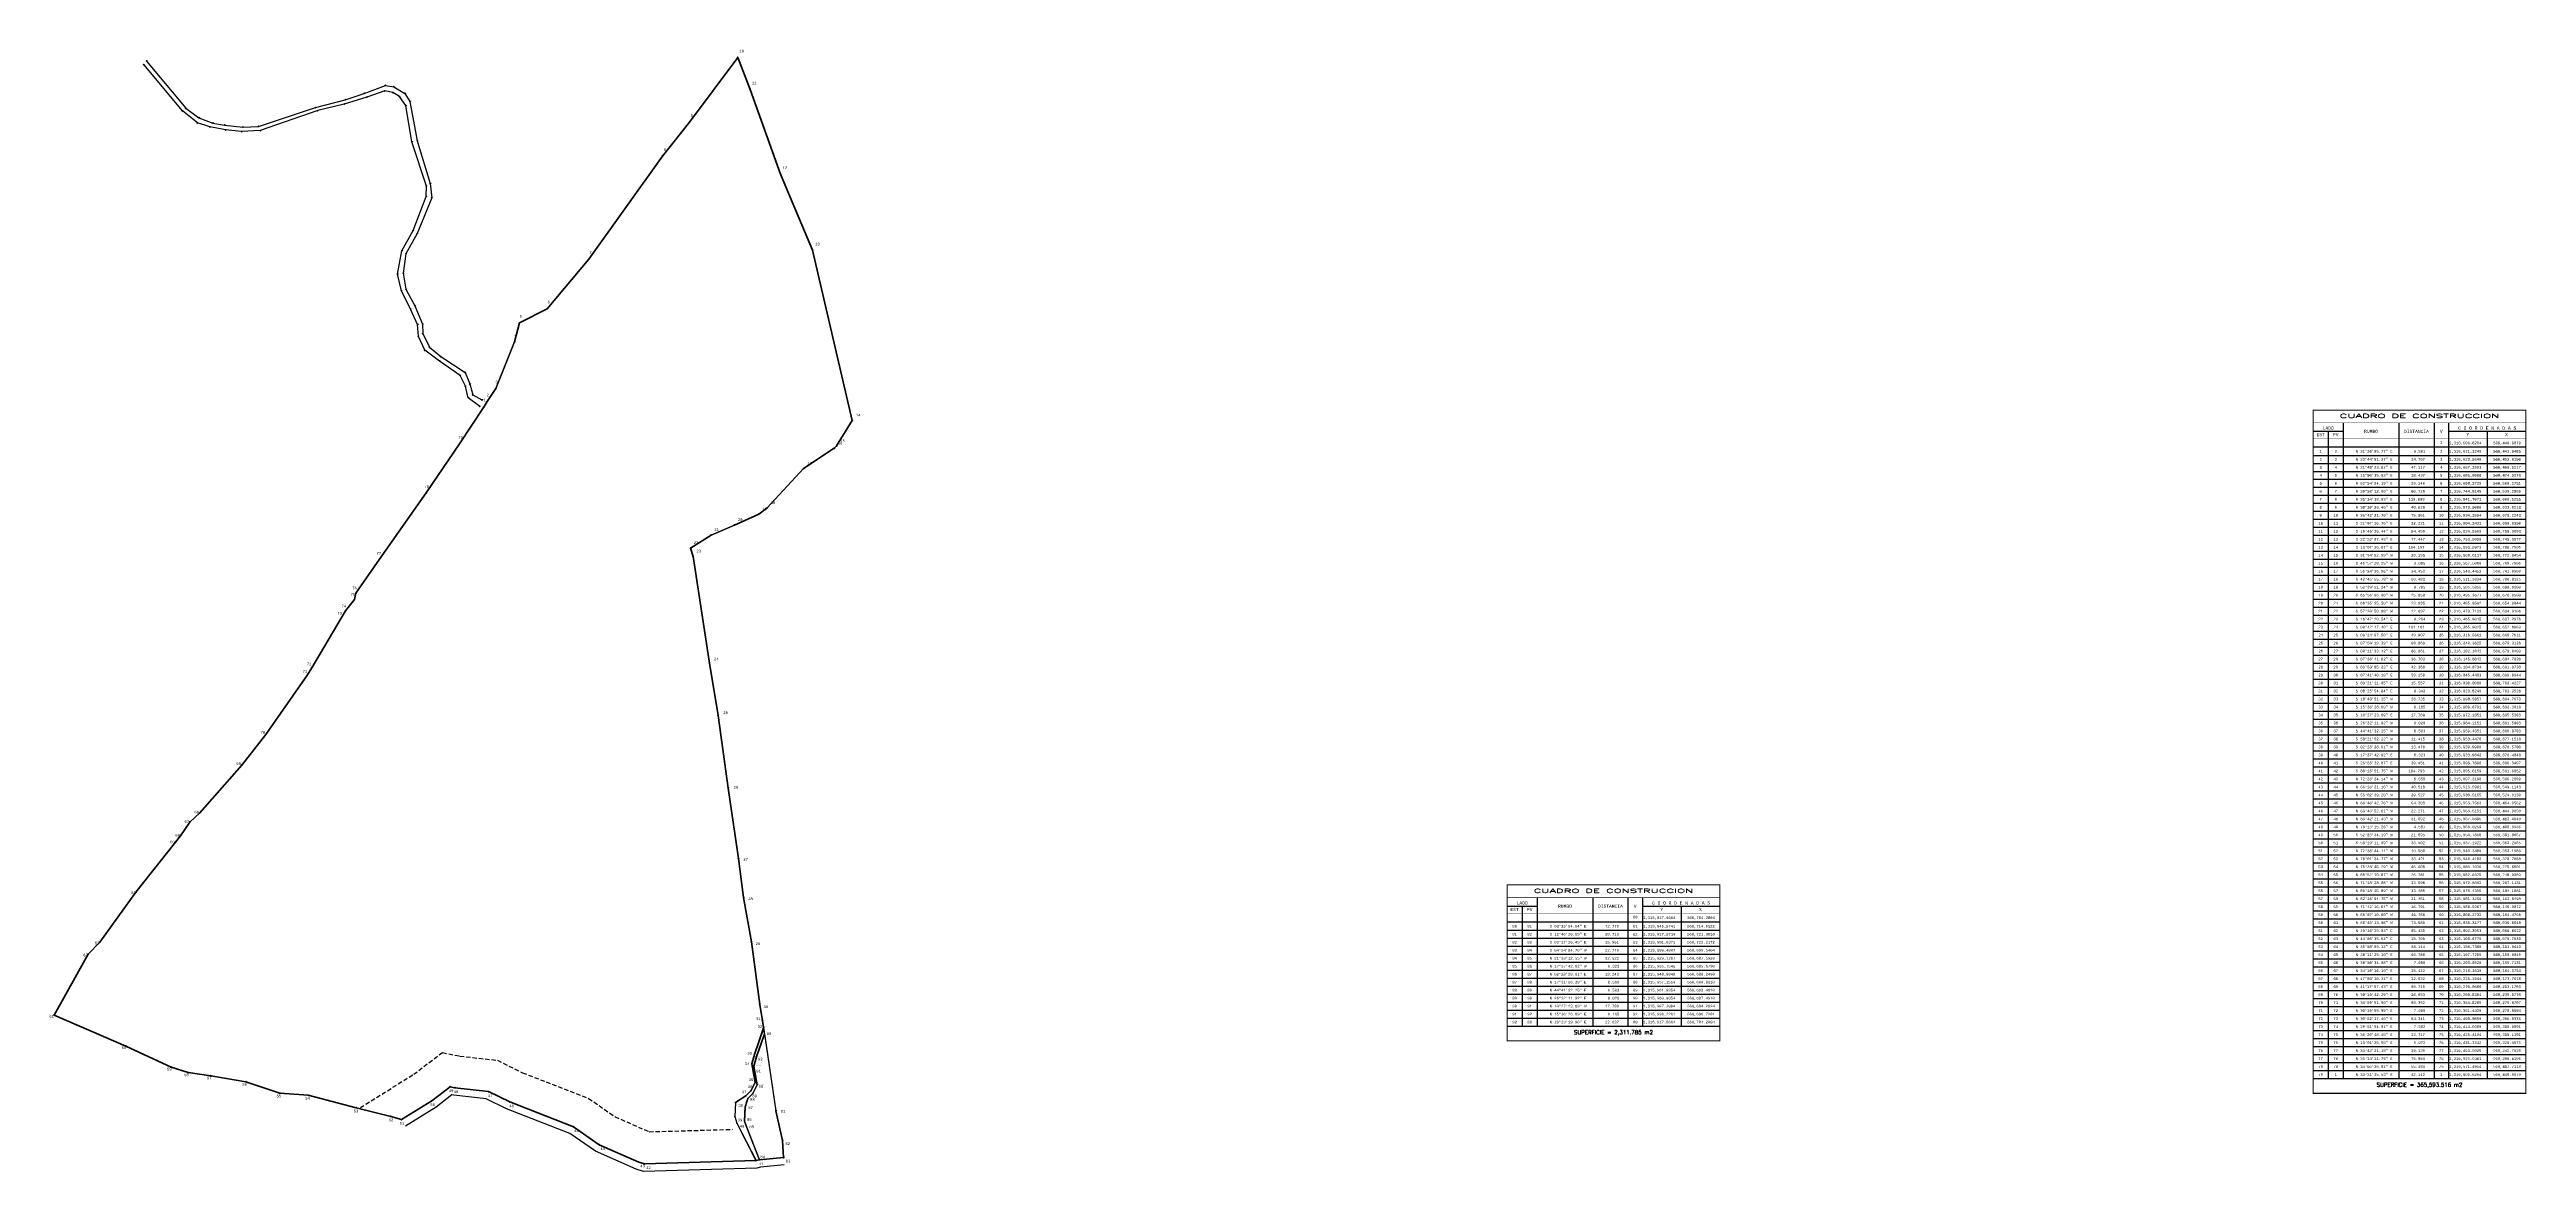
# Model space of a CAD drawing. Header units: millimetres. Extents: x 560033 to 562360, y 1315889 to 1316942.
import ezdxf
from ezdxf.enums import TextEntityAlignment as Align

# ---------------------------------------------------------------- set-up
doc = ezdxf.new("R2010")
doc.units = ezdxf.units.MM
doc.linetypes.add('OCULTA2', pattern=[0.3, 0.2, -0.1])
for name, color, linetype in [('CVL_CUADCON', 1, 'Continuous'), ('CVL_CUADCON_LIN', 8, 'Continuous'), ('CVL_CUADCON_TIT', 1, 'Continuous'), ('CVL_CUADCON_TX', 2, 'Continuous'), ('CVL_PUNTO', 2, 'Continuous'), ('CVL_PUNTO_NUM', 2, 'Continuous')]:
    doc.layers.add(name, color=color, linetype=linetype)
for name, color, linetype, lineweight in [('Line', 250, 'Continuous', 100), ('Point', 5, 'Continuous', 100), ('Point_Name', 1, 'Continuous', 100)]:
    doc.layers.add(name, color=color, linetype=linetype, lineweight=lineweight)
doc.styles.add('HUECA1', font='hueca1.shx')
doc.styles.add('MONOTXT4', font='monotxt4.shx')
doc.styles.get("Standard").update_dxf_attribs({"font": 'arial.ttf'})

msp = doc.modelspace()

# ---------------------------------------------------------------- linework, layer by layer
for points, elevation in [([(560123.8, 1316931), (560160.7, 1316886.6), (560173, 1316877.7), (560186.1, 1316872.8), (560197.1, 1316870.8), (560214.5, 1316868.9), (560229.1, 1316869.6), (560282.4, 1316887.2), (560310.5, 1316894.6), (560328.3, 1316900.6), (560348.2, 1316908.1), (560356, 1316906.8), (560366.6, 1316900.5), (560371.3, 1316892.9), (560378.2, 1316856.1), (560390.3, 1316815.9), (560391.8, 1316802.6), (560378.2, 1316769.2), (560367.4, 1316750), (560365, 1316731.8), (560367.4, 1316716.8), (560375.9, 1316701.2), (560383.1, 1316684.1), (560383.3, 1316675.1), (560389.6, 1316662.4), (560400.2, 1316653.5), (560423.1, 1316638.6), (560427.5, 1316627.9), (560430.3, 1316617.5), (560438.8, 1316612.9)], 223.1), ([(560379.2, 1316672.3), (560378.4, 1316683.6), (560371.9, 1316697.9), (560363.3, 1316715.3), (560359.7, 1316730.8), (560363.7, 1316752.8), (560374.2, 1316771.8), (560386.6, 1316803.9), (560386.7, 1316813.6), (560373.1, 1316855.2), (560367.5, 1316889.1), (560361.4, 1316897.6), (560355.3, 1316901.3), (560347.6, 1316902.9), (560330.9, 1316897.1), (560309.6, 1316890.5), (560284.7, 1316884.5), (560230.6, 1316865.7), (560213.1, 1316864.7), (560198, 1316866.3), (560183.3, 1316869.2), (560171.6, 1316872.9), (560157.5, 1316884.2), (560121.2, 1316927.6)], 204.3), ([(560436.9, 1316606.8), (560426.1, 1316614.9), (560423.4, 1316625.7), (560418.3, 1316635.8), (560399.1, 1316649.3), (560385.2, 1316659.5), (560379.2, 1316672.3)], 204.3)]:
    msp.add_lwpolyline(points, dxfattribs=dict(elevation=elevation))
for points in [[(560469.5, 1316667.3), (560474.3, 1316685.1), (560500.3, 1316698.4), (560539.3, 1316744.9), (560608.5, 1316841.7), (560633.8, 1316873.5), (560679.2, 1316934.4), (560690.8, 1316904.3), (560719.4, 1316824.9), (560749.5, 1316753.5), (560786.8, 1316593.6), (560772, 1316569.6), (560769.8, 1316567.5), (560741.1, 1316548.4), (560706.8, 1316511.4), (560698.9, 1316505.6), (560676, 1316495.4), (560654.1, 1316485.9), (560634.9, 1316473.7), (560637.3, 1316465.8), (560652.6, 1316365.8), (560660.8, 1316316.6), (560670.3, 1316248.4), (560679.8, 1316182.2), (560684.7, 1316145.8), (560692, 1316104.1), (560699.9, 1316045.4)], [(560715, 1315945.6), (560721.3, 1315917.6), (560722.2, 1315901.6), (560699.5, 1315899.5), (560696.3, 1315898.8), (560591.6, 1315895.6), (560586.2, 1315897.3), (560549.1, 1315913.6), (560524.9, 1315930.5), (560465, 1315953.8), (560445, 1315963.6), (560413.5, 1315967.1), (560409, 1315968), (560391.8, 1315954.8), (560363.3, 1315937.2), (560353.2, 1315940.3), (560320.8, 1315948.4), (560275.7, 1315960.1), (560248.9, 1315962), (560217.1, 1315972.8), (560184.1, 1315978.4), (560162.8, 1315981.3), (560146.9, 1315986.6), (560104.5, 1316006.3), (560036.9, 1316035.3), (560068.9, 1316092.4), (560079.8, 1316103.7), (560113.9, 1316150.7), (560150.9, 1316197.7), (560155.7, 1316203.7), (560164.4, 1316216.5), (560173.8, 1316225.2), (560213.2, 1316270.1), (560235.9, 1316298.8), (560275.1, 1316354.8), (560279, 1316361.4), (560306.8, 1316408.1), (560310.6, 1316414.7), (560319.1, 1316425.4), (560320.5, 1316431.3), (560342.8, 1316463.5), (560386.6, 1316525.5), (560417.7, 1316571.5), (560441, 1316606.6), (560443.8, 1316611.3), (560452, 1316623.6), (560469.5, 1316667.3)], [(560699.9, 1316045.4), (560702.4, 1316030.1), (560715, 1315945.6)], [(560722.9, 1315894.7), (560700.6, 1315892.6), (560697.2, 1315891.8), (560590.6, 1315888.6), (560583.7, 1315890.8), (560545.7, 1315907.5), (560521.6, 1315924.3), (560462.1, 1315947.3), (560443, 1315956.8), (560412.4, 1315960.2), (560410.7, 1315960.5), (560395.8, 1315949), (560367, 1315931.2)]]:
    msp.add_lwpolyline(points)
at = {"layer": 'CVL_CUADCON', "color": 1, "linetype": 'Continuous', "const_width": 1, "flags": 128}
for points in [[(562159.1, 1316603.3), (562359, 1316603.3), (562359, 1315961.9), (562159.1, 1315961.9)], [(561401.9, 1316157.5), (561601.8, 1316157.5), (561601.8, 1316011.1), (561401.9, 1316011.1)]]:
    msp.add_lwpolyline(points, close=True, dxfattribs=at)
at = {"layer": 'CVL_CUADCON', "color": 1, "linetype": 'Continuous', "const_width": 0.375, "flags": 128}
for points in [[(562159.1, 1316591.4), (562359, 1316591.4)], [(562159.1, 1316576.9), (562359, 1316576.9)], [(561401.9, 1316145.6), (561601.8, 1316145.6)], [(561401.9, 1316131.1), (561601.8, 1316131.1)], [(561401.9, 1316025), (561601.8, 1316025)], [(562159.1, 1315975.8), (562359, 1315975.8)]]:
    msp.add_lwpolyline(points, dxfattribs=at)
at = {"layer": 'CVL_CUADCON_LIN', "color": 8, "linetype": 'Continuous'}
for p, q in [((562159.1, 1316583.4), (562187.4, 1316583.4)), ((562173.3, 1316583.4), (562173.3, 1315975.8)), ((562187.4, 1316591.4), (562187.4, 1315975.8)), ((562239.6, 1316591.4), (562239.6, 1315975.8)), ((562272.7, 1316591.4), (562272.7, 1315975.8)), ((562286.2, 1316591.4), (562286.2, 1315975.8)), ((562286.2, 1316583.4), (562359, 1316583.4)), ((562322.6, 1316583.4), (562322.6, 1315975.8)), ((562159.1, 1316568.7), (562359, 1316568.7)), ((562159.1, 1316560.8), (562359, 1316560.8)), ((562159.1, 1316553.3), (562359, 1316553.3)), ((562159.1, 1316545.8), (562359, 1316545.8)), ((562159.1, 1316538.3), (562359, 1316538.3)), ((562159.1, 1316530.8), (562359, 1316530.8)), ((562159.1, 1316523.3), (562359, 1316523.3)), ((562159.1, 1316515.8), (562359, 1316515.8)), ((562159.1, 1316508.3), (562359, 1316508.3)), ((562159.1, 1316500.8), (562359, 1316500.8)), ((562159.1, 1316493.3), (562359, 1316493.3)), ((562159.1, 1316485.8), (562359, 1316485.8)), ((562159.1, 1316478.3), (562359, 1316478.3)), ((562159.1, 1316470.8), (562359, 1316470.8)), ((562159.1, 1316463.3), (562359, 1316463.3)), ((562159.1, 1316455.8), (562359, 1316455.8)), ((562159.1, 1316448.3), (562359, 1316448.3)), ((562159.1, 1316440.8), (562359, 1316440.8)), ((562159.1, 1316433.3), (562359, 1316433.3)), ((562159.1, 1316425.8), (562359, 1316425.8)), ((562159.1, 1316418.3), (562359, 1316418.3)), ((562159.1, 1316410.8), (562359, 1316410.8)), ((562159.1, 1316403.3), (562359, 1316403.3)), ((562159.1, 1316395.8), (562359, 1316395.8)), ((562159.1, 1316388.3), (562359, 1316388.3)), ((562159.1, 1316380.8), (562359, 1316380.8)), ((562159.1, 1316373.3), (562359, 1316373.3)), ((562159.1, 1316365.8), (562359, 1316365.8)), ((562159.1, 1316358.3), (562359, 1316358.3)), ((562159.1, 1316350.8), (562359, 1316350.8)), ((562159.1, 1316343.3), (562359, 1316343.3)), ((562159.1, 1316335.8), (562359, 1316335.8)), ((562159.1, 1316328.3), (562359, 1316328.3)), ((562159.1, 1316320.8), (562359, 1316320.8)), ((562159.1, 1316313.3), (562359, 1316313.3)), ((562159.1, 1316305.8), (562359, 1316305.8)), ((562159.1, 1316298.3), (562359, 1316298.3)), ((562159.1, 1316290.8), (562359, 1316290.8)), ((562159.1, 1316283.3), (562359, 1316283.3)), ((562159.1, 1316275.8), (562359, 1316275.8)), ((562159.1, 1316268.3), (562359, 1316268.3)), ((562159.1, 1316260.8), (562359, 1316260.8)), ((562159.1, 1316253.3), (562359, 1316253.3)), ((562159.1, 1316245.8), (562359, 1316245.8)), ((562159.1, 1316238.3), (562359, 1316238.3)), ((562159.1, 1316230.8), (562359, 1316230.8)), ((562159.1, 1316223.3), (562359, 1316223.3)), ((562159.1, 1316215.8), (562359, 1316215.8)), ((562159.1, 1316208.3), (562359, 1316208.3)), ((562159.1, 1316200.8), (562359, 1316200.8)), ((562159.1, 1316193.3), (562359, 1316193.3)), ((562159.1, 1316185.8), (562359, 1316185.8)), ((562159.1, 1316178.3), (562359, 1316178.3)), ((562159.1, 1316170.8), (562359, 1316170.8)), ((562159.1, 1316163.3), (562359, 1316163.3)), ((561430.2, 1316145.6), (561430.2, 1316025)), ((561482.4, 1316145.6), (561482.4, 1316025)), ((561515.5, 1316145.6), (561515.5, 1316025)), ((561529, 1316145.6), (561529, 1316025)), ((562159.1, 1316155.8), (562359, 1316155.8)), ((562159.1, 1316148.3), (562359, 1316148.3)), ((562159.1, 1316140.8), (562359, 1316140.8)), ((561401.9, 1316137.6), (561430.2, 1316137.6)), ((561401.9, 1316123), (561601.8, 1316123)), ((561416.1, 1316137.6), (561416.1, 1316025)), ((561529, 1316137.6), (561601.8, 1316137.6)), ((561565.4, 1316137.6), (561565.4, 1316025)), ((562159.1, 1316133.3), (562359, 1316133.3)), ((562159.1, 1316125.8), (562359, 1316125.8)), ((562159.1, 1316118.3), (562359, 1316118.3)), ((561401.9, 1316115), (561601.8, 1316115)), ((561401.9, 1316107.5), (561601.8, 1316107.5)), ((561401.9, 1316100), (561601.8, 1316100)), ((562159.1, 1316110.8), (562359, 1316110.8)), ((562159.1, 1316103.3), (562359, 1316103.3)), ((562159.1, 1316095.8), (562359, 1316095.8)), ((561401.9, 1316092.5), (561601.8, 1316092.5)), ((561401.9, 1316085), (561601.8, 1316085)), ((561401.9, 1316077.5), (561601.8, 1316077.5)), ((561401.9, 1316070), (561601.8, 1316070)), ((562159.1, 1316088.3), (562359, 1316088.3)), ((562159.1, 1316080.8), (562359, 1316080.8)), ((562159.1, 1316073.3), (562359, 1316073.3)), ((561401.9, 1316062.5), (561601.8, 1316062.5)), ((561401.9, 1316055), (561601.8, 1316055)), ((561401.9, 1316047.5), (561601.8, 1316047.5)), ((562159.1, 1316065.8), (562359, 1316065.8)), ((562159.1, 1316058.3), (562359, 1316058.3)), ((562159.1, 1316050.8), (562359, 1316050.8)), ((561401.9, 1316040), (561601.8, 1316040)), ((561401.9, 1316032.5), (561601.8, 1316032.5)), ((561401.9, 1316025), (561601.8, 1316025)), ((562159.1, 1316043.3), (562359, 1316043.3)), ((562159.1, 1316035.8), (562359, 1316035.8)), ((562159.1, 1316028.3), (562359, 1316028.3)), ((562159.1, 1316020.8), (562359, 1316020.8)), ((562159.1, 1316013.3), (562359, 1316013.3)), ((562159.1, 1316005.8), (562359, 1316005.8)), ((562159.1, 1315998.3), (562359, 1315998.3)), ((562159.1, 1315990.8), (562359, 1315990.8)), ((562159.1, 1315983.3), (562359, 1315983.3)), ((562159.1, 1315975.8), (562359, 1315975.8))]:
    msp.add_line(p, q, dxfattribs=at)
at = {"layer": 'CVL_CUADCON_TIT'}
for p, q in [((560679.2, 1316934.4), (560633.8, 1316873.5)), ((560690.8, 1316904.3), (560679.2, 1316934.4)), ((560719.4, 1316824.9), (560690.8, 1316904.3)), ((560633.8, 1316873.5), (560608.5, 1316841.7)), ((560608.5, 1316841.7), (560539.3, 1316744.9)), ((560749.5, 1316753.5), (560719.4, 1316824.9)), ((560539.3, 1316744.9), (560500.3, 1316698.4)), ((560786.8, 1316593.6), (560749.5, 1316753.5)), ((560500.3, 1316698.4), (560474.3, 1316685.1)), ((560474.3, 1316685.1), (560469.5, 1316667.3)), ((560469.5, 1316667.3), (560452, 1316623.6)), ((560441, 1316606.6), (560417.7, 1316571.5)), ((560443.8, 1316611.3), (560441, 1316606.6)), ((560452, 1316623.6), (560443.8, 1316611.3)), ((560772, 1316569.6), (560786.8, 1316593.6)), ((560417.7, 1316571.5), (560386.6, 1316525.5)), ((560741.1, 1316548.4), (560769.8, 1316567.5)), ((560769.8, 1316567.5), (560772, 1316569.6)), ((560706.8, 1316511.4), (560741.1, 1316548.4)), ((560386.6, 1316525.5), (560342.8, 1316463.5)), ((560654.1, 1316485.9), (560676, 1316495.4)), ((560676, 1316495.4), (560698.9, 1316505.6)), ((560698.9, 1316505.6), (560706.8, 1316511.4)), ((560634.9, 1316473.7), (560654.1, 1316485.9)), ((560637.3, 1316465.8), (560634.9, 1316473.7)), ((560652.6, 1316365.8), (560637.3, 1316465.8)), ((560342.8, 1316463.5), (560320.5, 1316431.3)), ((560319.1, 1316425.4), (560310.6, 1316414.7)), ((560320.5, 1316431.3), (560319.1, 1316425.4)), ((560306.8, 1316408.1), (560279, 1316361.4)), ((560310.6, 1316414.7), (560306.8, 1316408.1)), ((560275.1, 1316354.8), (560235.9, 1316298.8)), ((560279, 1316361.4), (560275.1, 1316354.8)), ((560660.8, 1316316.6), (560652.6, 1316365.8)), ((560670.3, 1316248.4), (560660.8, 1316316.6)), ((560235.9, 1316298.8), (560213.2, 1316270.1)), ((560213.2, 1316270.1), (560173.8, 1316225.2)), ((560679.8, 1316182.2), (560670.3, 1316248.4)), ((560164.4, 1316216.5), (560155.7, 1316203.7)), ((560173.8, 1316225.2), (560164.4, 1316216.5)), ((560150.9, 1316197.7), (560113.9, 1316150.7)), ((560155.7, 1316203.7), (560150.9, 1316197.7)), ((560684.7, 1316145.8), (560679.8, 1316182.2)), ((560113.9, 1316150.7), (560079.8, 1316103.7)), ((560692, 1316104.1), (560684.7, 1316145.8)), ((560079.8, 1316103.7), (560068.9, 1316092.4)), ((560699.9, 1316045.4), (560692, 1316104.1)), ((560068.9, 1316092.4), (560036.9, 1316035.3)), ((560036.9, 1316035.3), (560104.5, 1316006.3)), ((560694.8, 1315998.5, 152.5), (560703.4, 1316023.8, 152.5)), ((560702.4, 1316030.1), (560699.9, 1316045.4)), ((560704.3, 1316017.6), (560702.4, 1316030.1)), ((560104.5, 1316006.3), (560146.9, 1315986.6)), ((560696.7, 1315996.2), (560704.3, 1316017.6)), ((560146.9, 1315986.6), (560162.8, 1315981.3)), ((560162.8, 1315981.3), (560184.1, 1315978.4)), ((560184.1, 1315978.4), (560217.1, 1315972.8)), ((560692.3, 1315989.7, 152.5), (560694.8, 1315998.5, 152.5)), ((560695.5, 1315972.2, 152.5), (560692.3, 1315989.7, 152.5)), ((560694.3, 1315987.4), (560696.7, 1315996.2)), ((560697.5, 1315969.9), (560694.3, 1315987.4)), ((560217.1, 1315972.8), (560248.9, 1315962)), ((560248.9, 1315962), (560275.7, 1315960.1)), ((560275.7, 1315960.1), (560320.8, 1315948.4)), ((560363.3, 1315937.2), (560391.8, 1315954.8)), ((560391.8, 1315954.8), (560409, 1315968)), ((560409, 1315968), (560413.5, 1315967.1)), ((560413.5, 1315967.1), (560445, 1315963.6)), ((560445, 1315963.6), (560465, 1315953.8)), ((560465, 1315953.8), (560524.9, 1315930.5)), ((560320.8, 1315948.4), (560353.2, 1315940.3)), ((560353.2, 1315940.3), (560363.3, 1315937.2)), ((560524.9, 1315930.5), (560549.1, 1315913.6)), ((560549.1, 1315913.6), (560586.2, 1315897.3)), ((560586.2, 1315897.3), (560591.6, 1315895.6)), ((560591.6, 1315895.6), (560696.3, 1315898.8))]:
    msp.add_line(p, q, dxfattribs=at)
at = {"layer": 'CVL_CUADCON_TIT', "color": 0}
msp.add_lwpolyline([(560036.9, 1316035.3), (560068.9, 1316092.4), (560079.8, 1316103.7), (560113.9, 1316150.7), (560150.9, 1316197.7), (560155.7, 1316203.7), (560164.4, 1316216.5), (560173.8, 1316225.2), (560213.2, 1316270.1), (560235.9, 1316298.8), (560275.1, 1316354.8), (560279, 1316361.4), (560306.8, 1316408.1), (560310.6, 1316414.7), (560319.1, 1316425.4), (560320.5, 1316431.3), (560342.8, 1316463.5), (560386.6, 1316525.5), (560417.7, 1316571.5), (560441, 1316606.6), (560443.8, 1316611.3), (560452, 1316623.6), (560469.5, 1316667.3), (560474.3, 1316685.1), (560500.3, 1316698.4), (560539.3, 1316744.9), (560608.5, 1316841.7), (560633.8, 1316873.5), (560679.2, 1316934.4), (560690.8, 1316904.3), (560719.4, 1316824.9), (560749.5, 1316753.5), (560786.8, 1316593.6), (560772, 1316569.6), (560769.8, 1316567.5), (560741.1, 1316548.4), (560706.8, 1316511.4), (560698.9, 1316505.6), (560676, 1316495.4), (560654.1, 1316485.9), (560634.9, 1316473.7), (560637.3, 1316465.8), (560652.6, 1316365.8), (560660.8, 1316316.6), (560670.3, 1316248.4), (560679.8, 1316182.2), (560684.7, 1316145.8), (560692, 1316104.1), (560699.9, 1316045.4), (560702.4, 1316030.1), (560715, 1315945.6), (560721.3, 1315917.6), (560722.2, 1315901.6), (560699.5, 1315899.5), (560696.3, 1315898.8), (560591.6, 1315895.6), (560586.2, 1315897.3), (560549.1, 1315913.6), (560524.9, 1315930.5), (560465, 1315953.8), (560445, 1315963.6), (560413.5, 1315967.1), (560409, 1315968), (560391.8, 1315954.8), (560363.3, 1315937.2), (560353.2, 1315940.3), (560320.8, 1315948.4), (560275.7, 1315960.1), (560248.9, 1315962), (560217.1, 1315972.8), (560184.1, 1315978.4), (560162.8, 1315981.3), (560146.9, 1315986.6), (560104.5, 1316006.3), (560036.9, 1316035.3)], dxfattribs=at)
at = {"layer": 'CVL_CUADCON_TIT', "color": 5}
msp.add_lwpolyline([(560441, 1316606.6), (560443.8, 1316611.3), (560452, 1316623.6), (560469.5, 1316667.3), (560474.3, 1316685.1), (560500.3, 1316698.4), (560539.3, 1316744.9), (560608.5, 1316841.7), (560633.8, 1316873.5), (560679.2, 1316934.4), (560690.8, 1316904.3), (560719.4, 1316824.9), (560749.5, 1316753.5), (560786.8, 1316593.6), (560772, 1316569.6), (560769.8, 1316567.5), (560741.1, 1316548.4), (560706.8, 1316511.4), (560698.9, 1316505.6), (560676, 1316495.4), (560654.1, 1316485.9), (560634.9, 1316473.7), (560637.3, 1316465.8), (560652.6, 1316365.8), (560660.8, 1316316.6), (560670.3, 1316248.4), (560679.8, 1316182.2), (560684.7, 1316145.8), (560692, 1316104.1), (560699.9, 1316045.4), (560702.4, 1316030.1), (560703.4, 1316023.8), (560694.8, 1315998.5), (560692.3, 1315989.7), (560695.5, 1315972.2), (560691.5, 1315964.1), (560686.9, 1315959.4), (560677.2, 1315953.4), (560676.6, 1315940), (560678.5, 1315934), (560696.3, 1315898.8), (560591.6, 1315895.6), (560586.2, 1315897.3), (560549.1, 1315913.6), (560524.9, 1315930.5), (560465, 1315953.8), (560445, 1315963.6), (560413.5, 1315967.1), (560409, 1315968), (560391.8, 1315954.8), (560363.3, 1315937.2), (560353.2, 1315940.3), (560320.8, 1315948.4), (560275.7, 1315960.1), (560248.9, 1315962), (560217.1, 1315972.8), (560184.1, 1315978.4), (560162.8, 1315981.3), (560146.9, 1315986.6), (560104.5, 1316006.3), (560036.9, 1316035.3), (560068.9, 1316092.4), (560079.8, 1316103.7), (560113.9, 1316150.7), (560150.9, 1316197.7), (560155.7, 1316203.7), (560164.4, 1316216.5), (560173.8, 1316225.2), (560213.2, 1316270.1), (560235.9, 1316298.8), (560275.1, 1316354.8), (560279, 1316361.4), (560306.8, 1316408.1), (560310.6, 1316414.7), (560319.1, 1316425.4), (560320.5, 1316431.3), (560342.8, 1316463.5), (560386.6, 1316525.5), (560417.7, 1316571.5), (560441, 1316606.6)], dxfattribs=at)
at = {"layer": 'CVL_CUADCON_TIT', "color": 4, "linetype": 'OCULTA2', "ltscale": 20}
msp.add_lwpolyline([(560324.7, 1315948.5), (560374.8, 1315979.8), (560401.8, 1316000.2), (560418.2, 1315996.8), (560453.5, 1315992.9), (560477, 1315981.2), (560539.1, 1315957.2), (560563.9, 1315939.9), (560596, 1315925.8), (560674.2, 1315928.1), (560674.2, 1315928.1), (560674.2, 1315928.1)], dxfattribs=at)
at = {"layer": 'CVL_CUADCON_TIT', "color": 2}
msp.add_lwpolyline([(560704.3, 1316017.6), (560715, 1315945.6), (560721.3, 1315917.6), (560722.2, 1315901.6), (560699.5, 1315899.5), (560687.6, 1315929.7), (560685.7, 1315935.8), (560686.3, 1315949.2), (560688.8, 1315957.2), (560693.5, 1315961.8), (560697.5, 1315969.9), (560694.3, 1315987.4), (560696.7, 1315996.2), (560704.3, 1316017.6)], dxfattribs=at)
at = {"layer": 'CVL_CUADCON_TIT', "color": 7, "true_color": 0xffffff}
for points in [[(560677.2, 1315953.4), (560683.5, 1315957.4), (560686.9, 1315959.4), (560691.5, 1315964.1), (560695.5, 1315972.2)], [(560697.5, 1315969.9), (560693.5, 1315961.8), (560688.8, 1315957.2), (560686.2, 1315949), (560685.7, 1315935.8), (560687.6, 1315929.7), (560699.3, 1315900)], [(560677.2, 1315953.4), (560676.6, 1315940), (560678.5, 1315934), (560696.4, 1315898.8)]]:
    msp.add_lwpolyline(points, dxfattribs=at)
at = {"layer": 'CVL_CUADCON_TIT', "color": 7, "true_color": 0xffffff, "elevation": -152.5}
msp.add_lwpolyline([(560686.3, 1315949.2), (560685.7, 1315935.8), (560687.6, 1315929.7), (560699.3, 1315900)], dxfattribs=at)
at = {"layer": 'CVL_PUNTO', "color": 2}
for p in [(560679.2, 1316934.4), (560690.8, 1316904.3), (560633.8, 1316873.5), (560608.5, 1316841.7), (560719.4, 1316824.9), (560539.3, 1316744.9), (560749.5, 1316753.5), (560500.3, 1316698.4), (560474.3, 1316685.1), (560469.5, 1316667.3), (560441, 1316606.6), (560443.8, 1316611.3), (560452, 1316623.6), (560786.8, 1316593.6), (560417.7, 1316571.5), (560769.8, 1316567.5), (560772, 1316569.6), (560741.1, 1316548.4), (560386.6, 1316525.5), (560676, 1316495.4), (560698.9, 1316505.6), (560706.8, 1316511.4), (560634.9, 1316473.7), (560637.3, 1316465.8), (560654.1, 1316485.9), (560342.8, 1316463.5), (560319.1, 1316425.4), (560320.5, 1316431.3), (560306.8, 1316408.1), (560310.6, 1316414.7), (560275.1, 1316354.8), (560279, 1316361.4), (560652.6, 1316365.8), (560660.8, 1316316.6), (560235.9, 1316298.8), (560213.2, 1316270.1), (560670.3, 1316248.4), (560164.4, 1316216.5), (560173.8, 1316225.2), (560150.9, 1316197.7), (560155.7, 1316203.7), (560679.8, 1316182.2), (560113.9, 1316150.7), (560684.7, 1316145.8), (560079.8, 1316103.7), (560692, 1316104.1), (560068.9, 1316092.4), (560036.9, 1316035.3), (560699.9, 1316045.4), (560702.4, 1316030.1), (560703.4, 1316023.8), (560104.5, 1316006.3), (560704.3, 1316017.6), (560146.9, 1315986.6), (560162.8, 1315981.3), (560184.1, 1315978.4), (560692.3, 1315989.7), (560694.3, 1315987.4), (560694.8, 1315998.5), (560696.7, 1315996.2), (560217.1, 1315972.8), (560248.9, 1315962), (560275.7, 1315960.1), (560391.8, 1315954.8), (560409, 1315968), (560413.5, 1315967.1), (560445, 1315963.6), (560465, 1315953.8), (560686.9, 1315959.4), (560688.8, 1315957.2), (560691.5, 1315964.1), (560693.5, 1315961.8), (560695.5, 1315972.2), (560697.5, 1315969.9), (560320.8, 1315948.4), (560353.2, 1315940.3), (560363.3, 1315937.2), (560524.9, 1315930.5), (560676.6, 1315940), (560677.2, 1315953.4), (560678.5, 1315934), (560685.7, 1315935.8), (560686.2, 1315949), (560715, 1315945.6), (560549.1, 1315913.6), (560687.6, 1315929.7), (560721.3, 1315917.6), (560586.2, 1315897.3), (560591.6, 1315895.6), (560696.3, 1315898.8), (560699.5, 1315899.5), (560722.2, 1315901.6)]:
    msp.add_point(p, dxfattribs=at)
at = {"layer": 'Line'}
for points in [[(560633.8, 1316873.5, 0), (560679.2, 1316934.4, 0)], [(560690.8, 1316904.3, 0), (560679.2, 1316934.4, 0)], [(560690.8, 1316904.3, 0), (560719.4, 1316824.9, 0), (560749.5, 1316753.5, 0)], [(560633.8, 1316873.5, 0), (560608.5, 1316841.7, 0)], [(560539.3, 1316744.9, 0), (560608.5, 1316841.7, 0)], [(560500.3, 1316698.4, 0), (560539.3, 1316744.9, 0)], [(560749.5, 1316753.5, 0), (560786.8, 1316593.6, 0)], [(560469.5, 1316667.3, 0), (560474.3, 1316685.1, 0), (560500.3, 1316698.4, 0)], [(560068.9, 1316092.4, 0), (560079.8, 1316103.7, 0), (560113.9, 1316150.7, 0), (560150.9, 1316197.7, 0), (560155.7, 1316203.7, 0), (560164.4, 1316216.5, 0), (560173.8, 1316225.2, 0), (560213.2, 1316270.1, 0), (560235.9, 1316298.8, 0), (560275.1, 1316354.8, 0), (560279, 1316361.4, 0), (560306.8, 1316408.1, 0), (560310.6, 1316414.7, 0), (560319.1, 1316425.4, 0), (560320.5, 1316431.3, 0), (560342.8, 1316463.5, 0), (560386.6, 1316525.5, 0), (560417.7, 1316571.5, 0)], [(560741.1, 1316548.4, 0), (560769.8, 1316567.5, 0)], [(560769.8, 1316567.5, 0), (560772, 1316569.6, 0)], [(560741.1, 1316548.4, 0), (560706.8, 1316511.4, 0), (560698.9, 1316505.6, 0), (560676, 1316495.4, 0)], [(560654.1, 1316485.9, 0), (560654.1, 1316485.9, 0), (560634.9, 1316473.7, 0), (560637.3, 1316465.8, 0), (560652.6, 1316365.8, 0), (560660.8, 1316316.6, 0), (560670.3, 1316248.4, 0)], [(560679.8, 1316182.2, 0), (560684.7, 1316145.8, 0), (560692, 1316104.1, 0)], [(560692, 1316104.1, 0), (560699.9, 1316045.4, 0), (560702.4, 1316030.1, 0)], [(560036.9, 1316035.3, 0), (560068.9, 1316092.4, 0)], [(560104.5, 1316006.3, 0), (560036.9, 1316035.3, 0)], [(560146.9, 1315986.6, 0), (560104.5, 1316006.3, 0)], [(560703.1, 1316022, 152.5), (560694.8, 1315998.5, 152.5), (560692.3, 1315989.7, 152.5), (560695.5, 1315972.2, 152.5)], [(560704, 1316016.9, 0), (560696.7, 1315996.2, 0), (560694.3, 1315987.4, 0), (560697.5, 1315969.9, 0)], [(560217.1, 1315972.8, 0), (560184.1, 1315978.4, 0), (560162.8, 1315981.3, 0), (560146.9, 1315986.6, 0)], [(560248.9, 1315962, 0), (560217.1, 1315972.8, 0)], [(560275.7, 1315960.1, 0), (560248.9, 1315962, 0)], [(560320.8, 1315948.4, 0), (560275.7, 1315960.1, 0)], [(560409, 1315968, 0), (560391.8, 1315954.8, 0), (560363.3, 1315937.2, 0), (560353.2, 1315940.3, 0)], [(560445, 1315963.6, 0), (560413.5, 1315967.1, 0), (560409, 1315968, 0)], [(560465, 1315953.8, 0), (560445, 1315963.6, 0)], [(560524.9, 1315930.5, 0), (560465, 1315953.8, 0)], [(560353.2, 1315940.3, 0), (560320.8, 1315948.4, 0)], [(560549.1, 1315913.6, 0), (560524.9, 1315930.5, 0)], [(560715, 1315945.6, 0), (560721.3, 1315917.6, 0), (560722.2, 1315901.6, 0), (560699.5, 1315899.5, 0)], [(560586.2, 1315897.3, 0), (560549.1, 1315913.6, 0)], [(560696.3, 1315898.8, 0), (560591.6, 1315895.6, 0), (560586.2, 1315897.3, 0)], [(560699.5, 1315899.5, 0), (560696.3, 1315898.8, 0)]]:
    msp.add_polyline3d(points, dxfattribs=at)
at = {"layer": 'Point'}
for p in [(560123.8, 1316931, 223.1), (560679.2, 1316934.4, 233.1), (560121.2, 1316927.6, 222.7), (560348.2, 1316908.1, 206.4), (560160.7, 1316886.6, 220.2), (560282.4, 1316887.2, 205.8), (560284.7, 1316884.5, 205), (560309.6, 1316890.5, 204.8), (560310.5, 1316894.6, 205.2), (560328.3, 1316900.6, 204.6), (560330.9, 1316897.1, 204.1), (560347.6, 1316902.9, 205.8), (560355.3, 1316901.3, 206), (560356, 1316906.8, 206.6), (560361.4, 1316897.6, 208.4), (560366.6, 1316900.5, 209), (560367.5, 1316889.1, 211.3), (560371.3, 1316892.9, 211.1), (560690.8, 1316904.3, 226.6), (560157.5, 1316884.2, 219.5), (560171.6, 1316872.9, 218), (560173, 1316877.7, 218.4), (560183.3, 1316869.2, 217.6), (560186.1, 1316872.8, 217.5), (560197.1, 1316870.8, 215.7), (560198, 1316866.3, 215.2), (560213.1, 1316864.7, 214.8), (560214.5, 1316868.9, 214.2), (560229.1, 1316869.6, 211.9), (560230.6, 1316865.7, 212), (560633.8, 1316873.5, 203.1), (560373.1, 1316855.2, 215.6), (560378.2, 1316856.1, 216), (560608.5, 1316841.7, 202.7), (560390.3, 1316815.9, 222.9), (560719.4, 1316824.9, 190), (560386.6, 1316803.9, 224.3), (560386.7, 1316813.6, 223.1), (560391.8, 1316802.6, 224.2), (560374.2, 1316771.8, 220.1), (560378.2, 1316769.2, 220), (560363.7, 1316752.8, 218.7), (560367.4, 1316750, 218.9), (560539.3, 1316744.9, 199.9), (560749.5, 1316753.5, 175.7), (560359.7, 1316730.8, 217), (560365, 1316731.8, 216.8), (560363.3, 1316715.3, 213.7), (560367.4, 1316716.8, 214), (560375.9, 1316701.2, 210.4), (560500.3, 1316698.4, 230.8), (560371.9, 1316697.9, 209.6), (560378.4, 1316683.6, 208.1), (560383.1, 1316684.1, 208.3), (560383.3, 1316675.1, 208.3), (560474.3, 1316685.1, 232.2), (560379.2, 1316672.3, 208.1), (560385.2, 1316659.5, 208.2), (560389.6, 1316662.4, 208.6), (560400.2, 1316653.5, 205.8), (560469.5, 1316667.3, 230.1), (560399.1, 1316649.3, 205.7), (560418.3, 1316635.8, 204.8), (560423.1, 1316638.6, 204.8), (560423.4, 1316625.7, 206.5), (560426.1, 1316614.9, 205.2), (560427.5, 1316627.9, 206.8), (560430.3, 1316617.5, 205.1), (560436.9, 1316606.8, 204.3), (560438.8, 1316612.9, 204.7), (560441, 1316606.6, 203.7), (560443.8, 1316611.3, 203.7), (560452, 1316623.6, 207.6), (560786.8, 1316593.6, 182.9), (560417.7, 1316571.5, 190.6), (560769.8, 1316567.5, 183.3), (560772, 1316569.6, 183.3), (560741.1, 1316548.4, 184.7), (560386.6, 1316525.5, 181), (560676, 1316495.4, 181.8), (560698.9, 1316505.6, 180.9), (560706.8, 1316511.4, 181.5), (560634.9, 1316473.7, 184.2), (560637.3, 1316465.8, 184.9), (560654.1, 1316485.9, 182.2), (560342.8, 1316463.5, 192.5), (560319.1, 1316425.4, 204.4), (560320.5, 1316431.3, 204.6), (560306.8, 1316408.1, 197.2), (560310.6, 1316414.7, 201.7), (560275.1, 1316354.8, 190.7), (560279, 1316361.4, 188.8), (560652.6, 1316365.8, 193.2), (560660.8, 1316316.6, 178.8), (560235.9, 1316298.8, 196.1), (560213.2, 1316270.1, 190.1), (560670.3, 1316248.4, 173.8), (560164.4, 1316216.5, 185.9), (560173.8, 1316225.2, 182.7), (560150.9, 1316197.7, 188.9), (560155.7, 1316203.7, 187.8), (560679.8, 1316182.2, 183.1), (560113.9, 1316150.7, 201), (560684.7, 1316145.8, 179.2), (560079.8, 1316103.7, 204.8), (560692, 1316104.1, 165.4), (560068.9, 1316092.4, 212.9), (560036.9, 1316035.3, 208), (560699.9, 1316045.4, 161.8), (560702.4, 1316030.1, 155.5), (560703.6, 1316023.8, 152.5), (560104.5, 1316006.3, 207.4), (560146.9, 1315986.6, 186.3), (560162.8, 1315981.3, 182.2), (560184.1, 1315978.4, 165.7), (560694.3, 1315987.4, 149), (560696.7, 1315996.2, 148.9), (560217.1, 1315972.8, 163.1), (560248.9, 1315962, 166), (560275.7, 1315960.1, 166.9), (560391.8, 1315954.8, 147), (560409, 1315968, 154.2), (560413.5, 1315967.1, 154.1), (560445, 1315963.6, 152.8), (560465, 1315953.8, 148.4), (560697.5, 1315969.9, 149.3), (560320.8, 1315948.4, 169.4), (560353.2, 1315940.3, 149.9), (560363.3, 1315937.2, 148.1), (560524.9, 1315930.5, 150.6), (560715, 1315945.6, 158.1), (560549.1, 1315913.6, 153), (560721.3, 1315917.6, 158.1), (560586.2, 1315897.3, 153.6), (560591.6, 1315895.6, 153.7), (560696.3, 1315898.8, 146.8), (560699.5, 1315899.5, 147.6), (560722.2, 1315901.6, 155.2)]:
    msp.add_point(p, dxfattribs=at)

# ---------------------------------------------------------------- texts
at = {"layer": 'CVL_CUADCON_TIT', "color": 1, "style": 'MONOTXT4'}
for s, p in [('EST', (562166.2, 1316578.8)), ('LADO', (562173.3, 1316584.9)), ('PV', (562180.4, 1316578.8)), ('C O O R D E N A D A S', (562322.6, 1316584.9)), ('Y', (562304.4, 1316578.8)), ('X', (562340.8, 1316578.8)), ('LADO', (561416.1, 1316139.1)), ('C O O R D E N A D A S', (561565.4, 1316139.1)), ('EST', (561409, 1316133)), ('PV', (561423.2, 1316133)), ('Y', (561547.2, 1316133)), ('X', (561583.6, 1316133))]:
    msp.add_text(s, height=3, dxfattribs=at).set_placement(p, align=Align.CENTER)
at = {"layer": 'CVL_CUADCON_TIT', "color": 1, "style": 'HUECA1', "width": 1.758658}
for p, p2 in [((562184.1, 1316595.9), (562334, 1316595.9)), ((561426.9, 1316150.1), (561576.8, 1316150.1))]:
    msp.add_text('CUADRO DE CONSTRUCCION', height=3.75, dxfattribs=at).set_placement(p, p2, align=Align.FIT)
at = {"layer": 'CVL_CUADCON_TIT', "color": 1}
for s, height, style, p in [('RUMBO', 3, 'MONOTXT4', (562213.5, 1316583.3)), ('DISTANCIA', 3, 'MONOTXT4', (562256.2, 1316583.3)), ('V', 3, 'MONOTXT4', (562279.5, 1316583.3)), ('RUMBO', 3, 'MONOTXT4', (561456.3, 1316137.6)), ('DISTANCIA', 3, 'MONOTXT4', (561499, 1316137.6)), ('V', 3, 'MONOTXT4', (561522.3, 1316137.6)), ('SUPERFICIE = 2,311.785 m2', 3.75, 'HUECA1', (561501.9, 1316018.6)), ('SUPERFICIE = 365,593.516 m2', 3.75, 'HUECA1', (562259.1, 1315969.4))]:
    msp.add_text(s, height=height, dxfattribs=dict(at, style=style)).set_placement(p, align=Align.MIDDLE)
at = {"layer": 'CVL_CUADCON_TX', "color": 2, "style": 'MONOTXT4'}
for s, p in [('1', (562166.2, 1316563.3)), ('2', (562180.4, 1316563.3)), ('1', (562279.5, 1316571.9)), ('2', (562279.5, 1316563.3)), ('3', (562166.2, 1316548.3)), ('4', (562166.2, 1316540.8)), ('5', (562166.2, 1316533.3)), ('2', (562166.2, 1316555.8)), ('3', (562180.4, 1316555.8)), ('4', (562180.4, 1316548.3)), ('5', (562180.4, 1316540.8)), ('6', (562180.4, 1316533.3)), ('3', (562279.5, 1316555.8)), ('4', (562279.5, 1316548.3)), ('5', (562279.5, 1316540.8)), ('6', (562279.5, 1316533.3)), ('8', (562166.2, 1316510.8)), ('6', (562166.2, 1316525.8)), ('7', (562166.2, 1316518.3)), ('7', (562180.4, 1316525.8)), ('8', (562180.4, 1316518.3)), ('9', (562180.4, 1316510.8)), ('8', (562279.5, 1316518.3)), ('9', (562279.5, 1316510.8)), ('7', (562279.5, 1316525.8)), ('10', (562166.2, 1316495.8)), ('11', (562166.2, 1316488.3)), ('9', (562166.2, 1316503.3)), ('10', (562180.4, 1316503.3)), ('11', (562180.4, 1316495.8)), ('12', (562180.4, 1316488.3)), ('10', (562279.5, 1316503.3)), ('11', (562279.5, 1316495.8)), ('12', (562279.5, 1316488.3)), ('12', (562166.2, 1316480.8)), ('13', (562166.2, 1316473.3)), ('14', (562166.2, 1316465.8)), ('13', (562180.4, 1316480.8)), ('14', (562180.4, 1316473.3)), ('15', (562180.4, 1316465.8)), ('13', (562279.5, 1316480.8)), ('14', (562279.5, 1316473.3)), ('15', (562279.5, 1316465.8)), ('15', (562166.2, 1316458.3)), ('16', (562166.2, 1316450.8)), ('17', (562166.2, 1316443.3)), ('16', (562180.4, 1316458.3)), ('17', (562180.4, 1316450.8)), ('18', (562180.4, 1316443.3)), ('16', (562279.5, 1316458.3)), ('17', (562279.5, 1316450.8)), ('18', (562279.5, 1316443.3)), ('18', (562166.2, 1316435.8)), ('19', (562166.2, 1316428.3)), ('20', (562166.2, 1316420.8)), ('19', (562180.4, 1316435.8)), ('20', (562180.4, 1316428.3)), ('21', (562180.4, 1316420.8)), ('20', (562279.5, 1316428.3)), ('21', (562279.5, 1316420.8)), ('19', (562279.5, 1316435.8)), ('21', (562166.2, 1316413.3)), ('22', (562166.2, 1316405.8)), ('23', (562166.2, 1316398.3)), ('22', (562180.4, 1316413.3)), ('23', (562180.4, 1316405.8)), ('24', (562180.4, 1316398.3)), ('22', (562279.5, 1316413.3)), ('23', (562279.5, 1316405.8)), ('24', (562279.5, 1316398.3)), ('24', (562166.2, 1316390.8)), ('25', (562166.2, 1316383.3)), ('26', (562166.2, 1316375.8)), ('25', (562180.4, 1316390.8)), ('26', (562180.4, 1316383.3)), ('27', (562180.4, 1316375.8)), ('25', (562279.5, 1316390.8)), ('26', (562279.5, 1316383.3)), ('27', (562279.5, 1316375.8)), ('27', (562166.2, 1316368.3)), ('28', (562166.2, 1316360.8)), ('29', (562166.2, 1316353.3)), ('28', (562180.4, 1316368.3)), ('29', (562180.4, 1316360.8)), ('30', (562180.4, 1316353.3)), ('28', (562279.5, 1316368.3)), ('29', (562279.5, 1316360.8)), ('30', (562279.5, 1316353.3)), ('30', (562166.2, 1316345.8)), ('31', (562166.2, 1316338.3)), ('32', (562166.2, 1316330.8)), ('33', (562166.2, 1316323.3)), ('31', (562180.4, 1316345.8)), ('32', (562180.4, 1316338.3)), ('33', (562180.4, 1316330.8)), ('34', (562180.4, 1316323.3)), ('31', (562279.5, 1316345.8)), ('32', (562279.5, 1316338.3)), ('33', (562279.5, 1316330.8)), ('34', (562279.5, 1316323.3)), ('34', (562166.2, 1316315.8)), ('35', (562166.2, 1316308.3)), ('36', (562166.2, 1316300.8)), ('35', (562180.4, 1316315.8)), ('36', (562180.4, 1316308.3)), ('37', (562180.4, 1316300.8)), ('35', (562279.5, 1316315.8)), ('36', (562279.5, 1316308.3)), ('37', (562279.5, 1316300.8)), ('37', (562166.2, 1316293.3)), ('38', (562166.2, 1316285.8)), ('39', (562166.2, 1316278.3)), ('38', (562180.4, 1316293.3)), ('39', (562180.4, 1316285.8)), ('40', (562180.4, 1316278.3)), ('38', (562279.5, 1316293.3)), ('39', (562279.5, 1316285.8)), ('40', (562279.5, 1316278.3)), ('40', (562166.2, 1316270.8)), ('41', (562166.2, 1316263.3)), ('42', (562166.2, 1316255.8)), ('41', (562180.4, 1316270.8)), ('42', (562180.4, 1316263.3)), ('43', (562180.4, 1316255.8)), ('41', (562279.5, 1316270.8)), ('42', (562279.5, 1316263.3)), ('43', (562279.5, 1316255.8)), ('43', (562166.2, 1316248.3)), ('44', (562166.2, 1316240.8)), ('45', (562166.2, 1316233.3)), ('44', (562180.4, 1316248.3)), ('45', (562180.4, 1316240.8)), ('46', (562180.4, 1316233.3)), ('44', (562279.5, 1316248.3)), ('45', (562279.5, 1316240.8)), ('46', (562279.5, 1316233.3)), ('46', (562166.2, 1316225.8)), ('47', (562166.2, 1316218.3)), ('48', (562166.2, 1316210.8)), ('47', (562180.4, 1316225.8)), ('48', (562180.4, 1316218.3)), ('49', (562180.4, 1316210.8)), ('47', (562279.5, 1316225.8)), ('48', (562279.5, 1316218.3)), ('49', (562279.5, 1316210.8)), ('49', (562166.2, 1316203.3)), ('50', (562166.2, 1316195.8)), ('51', (562166.2, 1316188.3)), ('50', (562180.4, 1316203.3)), ('51', (562180.4, 1316195.8)), ('52', (562180.4, 1316188.3)), ('50', (562279.5, 1316203.3)), ('51', (562279.5, 1316195.8)), ('52', (562279.5, 1316188.3)), ('52', (562166.2, 1316180.8)), ('53', (562166.2, 1316173.3)), ('54', (562166.2, 1316165.8)), ('53', (562180.4, 1316180.8)), ('54', (562180.4, 1316173.3)), ('55', (562180.4, 1316165.8)), ('53', (562279.5, 1316180.8)), ('54', (562279.5, 1316173.3)), ('55', (562279.5, 1316165.8)), ('55', (562166.2, 1316158.3)), ('56', (562166.2, 1316150.8)), ('57', (562166.2, 1316143.3)), ('56', (562180.4, 1316158.3)), ('57', (562180.4, 1316150.8)), ('58', (562180.4, 1316143.3)), ('56', (562279.5, 1316158.3)), ('57', (562279.5, 1316150.8)), ('58', (562279.5, 1316143.3)), ('80', (561409, 1316117.5)), ('81', (561423.1, 1316117.5)), ('80', (561522.3, 1316126.1)), ('81', (561522.3, 1316117.5)), ('58', (562166.2, 1316135.8)), ('59', (562166.2, 1316128.3)), ('60', (562166.2, 1316120.8)), ('59', (562180.4, 1316135.8)), ('60', (562180.4, 1316128.3)), ('61', (562180.4, 1316120.8)), ('59', (562279.5, 1316135.8)), ('60', (562279.5, 1316128.3)), ('61', (562279.5, 1316120.8)), ('81', (561409, 1316110)), ('82', (561409, 1316102.5)), ('83', (561409, 1316095)), ('82', (561423.1, 1316110)), ('83', (561423.1, 1316102.5)), ('84', (561423.1, 1316095)), ('82', (561522.3, 1316110)), ('83', (561522.3, 1316102.5)), ('84', (561522.3, 1316095)), ('61', (562166.2, 1316113.3)), ('62', (562166.2, 1316105.8)), ('63', (562166.2, 1316098.3)), ('64', (562166.2, 1316090.8)), ('62', (562180.4, 1316113.3)), ('63', (562180.4, 1316105.8)), ('64', (562180.4, 1316098.3)), ('65', (562180.4, 1316090.8)), ('62', (562279.5, 1316113.3)), ('63', (562279.5, 1316105.8)), ('64', (562279.5, 1316098.3)), ('65', (562279.5, 1316090.8)), ('84', (561409, 1316087.5)), ('85', (561409, 1316080)), ('86', (561409, 1316072.5)), ('85', (561423.1, 1316087.5)), ('86', (561423.1, 1316080)), ('87', (561423.1, 1316072.5)), ('85', (561522.3, 1316087.5)), ('86', (561522.3, 1316080)), ('87', (561522.3, 1316072.5)), ('65', (562166.2, 1316083.3)), ('66', (562166.2, 1316075.8)), ('67', (562166.2, 1316068.3)), ('66', (562180.4, 1316083.3)), ('67', (562180.4, 1316075.8)), ('68', (562180.4, 1316068.3)), ('66', (562279.5, 1316083.3)), ('67', (562279.5, 1316075.8)), ('68', (562279.5, 1316068.3)), ('87', (561409, 1316065)), ('88', (561409, 1316057.5)), ('89', (561409, 1316050)), ('88', (561423.1, 1316065)), ('89', (561423.1, 1316057.5)), ('90', (561423.1, 1316050)), ('88', (561522.3, 1316065)), ('89', (561522.3, 1316057.5)), ('90', (561522.3, 1316050)), ('68', (562166.2, 1316060.8)), ('69', (562166.2, 1316053.3)), ('70', (562166.2, 1316045.8)), ('69', (562180.4, 1316060.8)), ('70', (562180.4, 1316053.3)), ('71', (562180.4, 1316045.8)), ('69', (562279.5, 1316060.8)), ('70', (562279.5, 1316053.3)), ('71', (562279.5, 1316045.8)), ('90', (561409, 1316042.5)), ('91', (561409, 1316035)), ('92', (561409, 1316027.5)), ('91', (561423.1, 1316042.5)), ('92', (561423.1, 1316035)), ('80', (561423.1, 1316027.5)), ('91', (561522.3, 1316042.5)), ('92', (561522.3, 1316035)), ('80', (561522.3, 1316027.5)), ('71', (562166.2, 1316038.3)), ('72', (562166.2, 1316030.8)), ('73', (562166.2, 1316023.3)), ('72', (562180.4, 1316038.3)), ('73', (562180.4, 1316030.8)), ('74', (562180.4, 1316023.3)), ('72', (562279.5, 1316038.3)), ('73', (562279.5, 1316030.8)), ('74', (562279.5, 1316023.3)), ('74', (562166.2, 1316015.8)), ('75', (562166.2, 1316008.3)), ('76', (562166.2, 1316000.8)), ('75', (562180.4, 1316015.8)), ('76', (562180.4, 1316008.3)), ('77', (562180.4, 1316000.8)), ('75', (562279.5, 1316015.8)), ('76', (562279.5, 1316008.3)), ('77', (562279.5, 1316000.8)), ('77', (562166.2, 1315993.3)), ('78', (562166.2, 1315985.8)), ('79', (562166.2, 1315978.3)), ('78', (562180.4, 1315993.3)), ('79', (562180.4, 1315985.8)), ('1', (562180.4, 1315978.3)), ('78', (562279.5, 1315993.3)), ('79', (562279.5, 1315985.8)), ('1', (562279.5, 1315978.3))]:
    msp.add_text(s, height=2.5, dxfattribs=at).set_placement(p, align=Align.CENTER)
for s, p in [('N 31%%d20\'05.77" E', (562199.1, 1316563.3)), ('N 33%%d44\'51.27" E', (562199.1, 1316555.8)), ('5.501', (562253.7, 1316563.3)), ('1,316,606.6264', (562286.9, 1316571.2)), ('1,316,611.3249', (562286.9, 1316563.3)), ('560,440.9879', (562328.3, 1316571.2)), ('560,443.8485', (562328.3, 1316563.3)), ('N 21%%d48\'23.82" E', (562199.1, 1316548.3)), ('N 15%%d06\'35.03" E', (562199.1, 1316540.8)), ('N 62%%d54\'24.19" E', (562199.1, 1316533.3)), ('47.117', (562251.2, 1316548.3)), ('14.707', (562251.2, 1316555.8)), ('18.437', (562251.2, 1316540.8)), ('29.146', (562251.2, 1316533.3)), ('1,316,623.5540', (562286.9, 1316555.8)), ('1,316,667.2993', (562286.9, 1316548.3)), ('1,316,685.0988', (562286.9, 1316540.8)), ('1,316,698.3729', (562286.9, 1316533.3)), ('560,452.0190', (562328.3, 1316555.8)), ('560,469.5217', (562328.3, 1316548.3)), ('560,474.3276', (562328.3, 1316540.8)), ('560,500.2751', (562328.3, 1316533.3)), ('N 39%%d58\'12.80" E', (562199.1, 1316525.8)), ('N 35%%d34\'38.03" E', (562199.1, 1316518.3)), ('N 38%%d30\'26.46" E', (562199.1, 1316510.8)), ('119.008', (562248.7, 1316518.3)), ('40.629', (562251.2, 1316510.8)), ('60.729', (562251.2, 1316525.8)), ('1,316,744.9145', (562286.9, 1316525.8)), ('1,316,841.7071', (562286.9, 1316518.3)), ('1,316,873.5006', (562286.9, 1316510.8)), ('560,539.2869', (562328.3, 1316525.8)), ('560,608.5255', (562328.3, 1316518.3)), ('560,633.8218', (562328.3, 1316510.8)), ('S 21%%d07\'16.76" E', (562199.1, 1316495.8)), ('S 19%%d45\'36.44" E', (562199.1, 1316488.3)), ('N 36%%d42\'21.70" E', (562199.1, 1316503.3)), ('75.961', (562251.2, 1316503.3)), ('32.221', (562251.2, 1316495.8)), ('84.459', (562251.2, 1316488.3)), ('1,316,934.3994', (562286.9, 1316503.3)), ('1,316,904.3431', (562286.9, 1316495.8)), ('1,316,824.8569', (562286.9, 1316488.3)), ('560,679.2243', (562328.3, 1316503.3)), ('560,690.8350', (562328.3, 1316495.8)), ('560,719.3893', (562328.3, 1316488.3)), ('S 22%%d53\'07.43" E', (562199.1, 1316480.8)), ('S 13%%d07\'26.87" E', (562199.1, 1316473.3)), ('S 31%%d34\'52.59" W', (562199.1, 1316465.8)), ('164.197', (562248.7, 1316473.3)), ('77.447', (562251.2, 1316480.8)), ('28.155', (562251.2, 1316465.8)), ('1,316,753.5058', (562286.9, 1316480.8)), ('1,316,593.5973', (562286.9, 1316473.3)), ('1,316,569.6117', (562286.9, 1316465.8)), ('560,749.5077', (562328.3, 1316480.8)), ('560,786.7906', (562328.3, 1316473.3)), ('560,772.0454', (562328.3, 1316465.8)), ('S 46%%d57\'28.25" W', (562199.1, 1316458.3)), ('S 56%%d24\'36.96" W', (562199.1, 1316450.8)), ('S 42%%d45\'55.78" W', (562199.1, 1316443.3)), ('34.453', (562251.2, 1316450.8)), ('50.483', (562251.2, 1316443.3)), ('3.085', (562253.7, 1316458.3)), ('1,316,567.5060', (562286.9, 1316458.3)), ('1,316,548.4453', (562286.9, 1316450.8)), ('1,316,511.3834', (562286.9, 1316443.3)), ('560,769.7906', (562328.3, 1316458.3)), ('560,741.0908', (562328.3, 1316450.8)), ('560,706.8125', (562328.3, 1316443.3)), ('S 53%%d39\'51.24" W', (562199.1, 1316435.8)), ('S 65%%d56\'06.80" W', (562199.1, 1316428.3)), ('S 66%%d35\'35.50" W', (562199.1, 1316420.8)), ('25.058', (562251.2, 1316428.3)), ('23.935', (562251.2, 1316420.8)), ('9.785', (562253.7, 1316435.8)), ('1,316,505.5855', (562286.9, 1316435.8)), ('1,316,495.3677', (562286.9, 1316428.3)), ('1,316,485.8592', (562286.9, 1316420.8)), ('560,698.9300', (562328.3, 1316435.8)), ('560,676.0500', (562328.3, 1316428.3)), ('560,654.0844', (562328.3, 1316420.8)), ('S 57%%d38\'50.08" W', (562199.1, 1316413.3)), ('S 16%%d47\'20.54" E', (562199.1, 1316405.8)), ('S 08%%d42\'17.40" E', (562199.1, 1316398.3)), ('101.164', (562248.7, 1316398.3)), ('22.697', (562251.2, 1316413.3)), ('8.264', (562253.7, 1316405.8)), ('1,316,473.7133', (562286.9, 1316413.3)), ('1,316,465.8015', (562286.9, 1316405.8)), ('1,316,365.8025', (562286.9, 1316398.3)), ('560,634.9106', (562328.3, 1316413.3)), ('560,637.2976', (562328.3, 1316405.8)), ('560,652.6083', (562328.3, 1316398.3)), ('S 09%%d24\'07.50" E', (562199.1, 1316390.8)), ('S 07%%d58\'19.39" E', (562199.1, 1316383.3)), ('S 08%%d11\'33.42" E', (562199.1, 1316375.8)), ('49.907', (562251.2, 1316390.8)), ('68.869', (562251.2, 1316383.3)), ('66.861', (562251.2, 1316375.8)), ('1,316,316.5661', (562286.9, 1316390.8)), ('1,316,248.3625', (562286.9, 1316383.3)), ('1,316,182.1842', (562286.9, 1316375.8)), ('560,660.7611', (562328.3, 1316390.8)), ('560,670.3126', (562328.3, 1316383.3)), ('560,679.8403', (562328.3, 1316375.8)), ('S 07%%d36\'41.82" E', (562199.1, 1316368.3)), ('S 09%%d53\'05.23" E', (562199.1, 1316360.8)), ('S 07%%d41\'40.19" E', (562199.1, 1316353.3)), ('42.360', (562251.2, 1316360.8)), ('36.703', (562251.2, 1316368.3)), ('59.158', (562251.2, 1316353.3)), ('1,316,145.8042', (562286.9, 1316368.3)), ('1,316,104.0734', (562286.9, 1316360.8)), ('1,316,045.4483', (562286.9, 1316353.3)), ('560,684.7020', (562328.3, 1316368.3)), ('560,691.9738', (562328.3, 1316360.8)), ('560,699.8944', (562328.3, 1316353.3)), ('S 09%%d21\'11.05" E', (562199.1, 1316345.8)), ('S 08%%d25\'54.84" E', (562199.1, 1316338.3)), ('S 18%%d43\'51.35" W', (562199.1, 1316330.8)), ('S 15%%d36\'26.69" W', (562199.1, 1316323.3)), ('15.557', (562251.2, 1316345.8)), ('26.735', (562251.2, 1316330.8)), ('6.342', (562253.7, 1316338.3)), ('9.165', (562253.7, 1316323.3)), ('1,316,030.0980', (562286.9, 1316345.8)), ('1,316,023.8249', (562286.9, 1316338.3)), ('1,315,998.5057', (562286.9, 1316330.8)), ('1,315,989.6791', (562286.9, 1316323.3)), ('560,702.4227', (562328.3, 1316345.8)), ('560,703.3526', (562328.3, 1316338.3)), ('560,694.7673', (562328.3, 1316330.8)), ('560,692.3016', (562328.3, 1316323.3)), ('S 10%%d27\'23.69" E', (562199.1, 1316315.8)), ('S 26%%d32\'11.92" W', (562199.1, 1316308.3)), ('S 44%%d41\'32.25" W', (562199.1, 1316300.8)), ('17.789', (562251.2, 1316315.8)), ('9.020', (562253.7, 1316308.3)), ('6.583', (562253.7, 1316300.8)), ('1,315,972.1851', (562286.9, 1316315.8)), ('1,315,964.1151', (562286.9, 1316308.3)), ('1,315,959.4351', (562286.9, 1316300.8)), ('560,695.5303', (562328.3, 1316315.8)), ('560,691.5003', (562328.3, 1316308.3)), ('560,686.8703', (562328.3, 1316300.8)), ('S 58%%d21\'52.22" W', (562199.1, 1316293.3)), ('S 02%%d28\'28.61" W', (562199.1, 1316285.8)), ('S 17%%d37\'42.02" E', (562199.1, 1316278.3)), ('11.415', (562251.2, 1316293.3)), ('13.470', (562251.2, 1316285.8)), ('6.323', (562253.7, 1316278.3)), ('1,315,953.4478', (562286.9, 1316293.3)), ('1,315,939.9900', (562286.9, 1316285.8)), ('1,315,933.9642', (562286.9, 1316278.3)), ('560,677.1516', (562328.3, 1316293.3)), ('560,676.5700', (562328.3, 1316285.8)), ('560,678.4848', (562328.3, 1316278.3)), ('S 26%%d55\'32.87" E', (562199.1, 1316270.8)), ('S 88%%d15\'51.75" W', (562199.1, 1316263.3)), ('N 72%%d28\'24.14" W', (562199.1, 1316255.8)), ('104.793', (562248.7, 1316263.3)), ('39.451', (562251.2, 1316270.8)), ('5.658', (562253.7, 1316255.8)), ('1,315,898.7898', (562286.9, 1316270.8)), ('1,315,895.6159', (562286.9, 1316263.3)), ('1,315,897.3198', (562286.9, 1316255.8)), ('560,696.3497', (562328.3, 1316270.8)), ('560,591.6052', (562328.3, 1316263.3)), ('560,586.2099', (562328.3, 1316255.8)), ('N 66%%d18\'21.16" W', (562199.1, 1316248.3)), ('N 55%%d02\'39.20" W', (562199.1, 1316240.8)), ('N 68%%d48\'42.76" W', (562199.1, 1316233.3)), ('40.510', (562251.2, 1316248.3)), ('29.527', (562251.2, 1316240.8)), ('64.305', (562251.2, 1316233.3)), ('1,315,913.5991', (562286.9, 1316248.3)), ('1,315,930.5165', (562286.9, 1316240.8)), ('1,315,953.7583', (562286.9, 1316233.3)), ('560,549.1143', (562328.3, 1316248.3)), ('560,524.9139', (562328.3, 1316240.8)), ('560,464.9562', (562328.3, 1316233.3)), ('N 63%%d43\'52.61" W', (562199.1, 1316225.8)), ('N 83%%d42\'21.43" W', (562199.1, 1316218.3)), ('N 78%%d13\'15.26" W', (562199.1, 1316210.8)), ('22.271', (562251.2, 1316225.8)), ('31.692', (562251.2, 1316218.3)), ('4.587', (562253.7, 1316210.8)), ('1,315,963.6151', (562286.9, 1316225.8)), ('1,315,967.0895', (562286.9, 1316218.3)), ('1,315,968.0259', (562286.9, 1316210.8)), ('560,444.9850', (562328.3, 1316225.8)), ('560,413.4840', (562328.3, 1316218.3)), ('560,408.9936', (562328.3, 1316210.8)), ('S 52%%d23\'34.19" W', (562199.1, 1316203.3)), ('S 58%%d19\'11.69" W', (562199.1, 1316195.8)), ('N 72%%d38\'44.11" W', (562199.1, 1316188.3)), ('21.695', (562251.2, 1316203.3)), ('33.502', (562251.2, 1316195.8)), ('10.580', (562251.2, 1316188.3)), ('1,315,954.7868', (562286.9, 1316203.3)), ('1,315,937.1922', (562286.9, 1316195.8)), ('1,315,940.3480', (562286.9, 1316188.3)), ('560,391.8067', (562328.3, 1316203.3)), ('560,363.2965', (562328.3, 1316195.8)), ('560,353.1983', (562328.3, 1316188.3)), ('N 76%%d01\'34.77" W', (562199.1, 1316180.8)), ('N 75%%d28\'45.29" W', (562199.1, 1316173.3)), ('N 85%%d52\'10.87" W', (562199.1, 1316165.8)), ('46.605', (562251.2, 1316173.3)), ('33.421', (562251.2, 1316180.8)), ('26.781', (562251.2, 1316165.8)), ('1,315,948.4183', (562286.9, 1316180.8)), ('1,315,960.1036', (562286.9, 1316173.3)), ('1,315,962.0325', (562286.9, 1316165.8)), ('560,320.7668', (562328.3, 1316180.8)), ('560,275.6501', (562328.3, 1316173.3)), ('560,248.9389', (562328.3, 1316165.8)), ('N 71%%d18\'28.08" W', (562199.1, 1316158.3)), ('N 80%%d18\'15.89" W', (562199.1, 1316150.8)), ('N 82%%d16\'04.75" W', (562199.1, 1316143.3)), ('33.598', (562251.2, 1316158.3)), ('33.485', (562251.2, 1316150.8)), ('21.451', (562251.2, 1316143.3)), ('1,315,972.8002', (562286.9, 1316158.3)), ('1,315,978.4395', (562286.9, 1316150.8)), ('1,315,981.3256', (562286.9, 1316143.3)), ('560,217.1131', (562328.3, 1316158.3)), ('560,184.1061', (562328.3, 1316150.8)), ('560,162.8498', (562328.3, 1316143.3)), ('S 08%%d25\'54.84" E', (561441.9, 1316117.5)), ('72.779', (561494, 1316117.5)), ('1,316,017.5664', (561529.7, 1316125.5)), ('1,315,945.5741', (561529.7, 1316117.5)), ('560,704.2804', (561571.1, 1316125.5)), ('560,714.9522', (561571.1, 1316117.5)), ('N 71%%d42\'16.84" W', (562199.1, 1316135.8)), ('N 65%%d07\'10.80" W', (562199.1, 1316128.3)), ('N 66%%d45\'13.08" W', (562199.1, 1316120.8)), ('46.768', (562251.2, 1316128.3)), ('16.791', (562251.2, 1316135.8)), ('73.589', (562251.2, 1316120.8)), ('1,315,986.5967', (562286.9, 1316135.8)), ('1,316,006.2732', (562286.9, 1316128.3)), ('1,316,035.3177', (562286.9, 1316120.8)), ('560,146.9072', (562328.3, 1316135.8)), ('560,104.4795', (562328.3, 1316128.3)), ('560,036.8648', (562328.3, 1316120.8)), ('S 12%%d46\'26.89" E', (561441.9, 1316110)), ('S 03%%d17\'26.49" E', (561441.9, 1316102.5)), ('S 84%%d34\'04.70" W', (561441.9, 1316095)), ('28.713', (561494, 1316110)), ('15.961', (561494, 1316102.5)), ('22.779', (561494, 1316095)), ('1,315,917.5714', (561529.7, 1316110)), ('1,315,901.6371', (561529.7, 1316102.5)), ('1,315,899.4807', (561529.7, 1316095)), ('560,721.3010', (561571.1, 1316110)), ('560,722.2172', (561571.1, 1316102.5)), ('560,699.5404', (561571.1, 1316095)), ('N 29%%d16\'29.03" E', (562199.1, 1316113.3)), ('N 44%%d05\'35.92" E', (562199.1, 1316105.8)), ('N 35%%d58\'09.12" E', (562199.1, 1316098.3)), ('N 38%%d11\'25.10" E', (562199.1, 1316090.8)), ('65.435', (562251.2, 1316113.3)), ('15.709', (562251.2, 1316105.8)), ('58.144', (562251.2, 1316098.3)), ('59.780', (562251.2, 1316090.8)), ('1,316,092.3953', (562286.9, 1316113.3)), ('1,316,103.6779', (562286.9, 1316105.8)), ('1,316,150.7360', (562286.9, 1316098.3)), ('1,316,197.7209', (562286.9, 1316090.8)), ('560,068.8622', (562328.3, 1316113.3)), ('560,079.7933', (562328.3, 1316105.8)), ('560,113.9443', (562328.3, 1316098.3)), ('560,150.9049', (562328.3, 1316090.8)), ('N 21%%d33\'12.55" W', (561441.9, 1316087.5)), ('N 17%%d37\'42.02" W', (561441.9, 1316080)), ('N 02%%d28\'28.61" E', (561441.9, 1316072.5)), ('32.522', (561494, 1316087.5)), ('13.243', (561494, 1316072.5)), ('6.323', (561496.5, 1316080)), ('1,315,929.7287', (561529.7, 1316087.5)), ('1,315,935.7545', (561529.7, 1316080)), ('1,315,948.9849', (561529.7, 1316072.5)), ('560,687.5928', (561571.1, 1316087.5)), ('560,685.6780', (561571.1, 1316080)), ('560,686.2498', (561571.1, 1316072.5)), ('N 38%%d50\'34.08" E', (562199.1, 1316083.3)), ('N 34%%d10\'16.10" E', (562199.1, 1316075.8)), ('N 47%%d03\'10.31" E', (562199.1, 1316068.3)), ('15.422', (562251.2, 1316075.8)), ('12.832', (562251.2, 1316068.3)), ('7.666', (562253.7, 1316083.3)), ('1,316,203.6920', (562286.9, 1316083.3)), ('1,316,216.4519', (562286.9, 1316075.8)), ('1,316,225.1944', (562286.9, 1316068.3)), ('560,155.7131', (562328.3, 1316083.3)), ('560,164.3754', (562328.3, 1316075.8)), ('560,173.7678', (562328.3, 1316068.3)), ('N 17%%d31\'56.39" E', (561441.9, 1316065)), ('N 44%%d41\'32.25" E', (561441.9, 1316057.5)), ('N 26%%d32\'11.92" E', (561441.9, 1316050)), ('8.569', (561496.5, 1316065)), ('6.583', (561496.5, 1316057.5)), ('9.020', (561496.5, 1316050)), ('1,315,957.1554', (561529.7, 1316065)), ('1,315,961.8354', (561529.7, 1316057.5)), ('1,315,969.9054', (561529.7, 1316050)), ('560,688.8310', (561571.1, 1316065)), ('560,693.4610', (561571.1, 1316057.5)), ('560,697.4910', (561571.1, 1316050)), ('N 41%%d17\'57.43" E', (562199.1, 1316060.8)), ('N 38%%d15\'42.29" E', (562199.1, 1316053.3)), ('N 34%%d59\'51.50" E', (562199.1, 1316045.8)), ('59.715', (562251.2, 1316060.8)), ('36.653', (562251.2, 1316053.3)), ('68.352', (562251.2, 1316045.8)), ('1,316,270.0566', (562286.9, 1316060.8)), ('1,316,298.8364', (562286.9, 1316053.3)), ('1,316,354.8285', (562286.9, 1316045.8)), ('560,213.1793', (562328.3, 1316060.8)), ('560,235.8770', (562328.3, 1316053.3)), ('560,275.0797', (562328.3, 1316045.8)), ('N 10%%d27\'23.69" W', (561441.9, 1316042.5)), ('N 15%%d36\'26.69" E', (561441.9, 1316035)), ('N 19%%d29\'19.90" E', (561441.9, 1316027.5)), ('17.789', (561494, 1316042.5)), ('22.637', (561494, 1316027.5)), ('9.165', (561496.5, 1316035)), ('1,315,987.3994', (561529.7, 1316042.5)), ('1,315,996.2261', (561529.7, 1316035)), ('1,316,017.5664', (561529.7, 1316027.5)), ('560,694.2624', (561571.1, 1316042.5)), ('560,696.7281', (561571.1, 1316035)), ('560,704.2804', (561571.1, 1316027.5)), ('N 30%%d19\'55.99" E', (562199.1, 1316038.3)), ('N 30%%d52\'17.46" E', (562199.1, 1316030.8)), ('N 29%%d51\'54.91" E', (562199.1, 1316023.3)), ('54.341', (562251.2, 1316030.8)), ('7.665', (562253.7, 1316038.3)), ('7.582', (562253.7, 1316023.3)), ('1,316,361.4439', (562286.9, 1316038.3)), ('1,316,408.0859', (562286.9, 1316030.8)), ('1,316,414.6609', (562286.9, 1316023.3)), ('560,278.9504', (562328.3, 1316038.3)), ('560,306.8336', (562328.3, 1316030.8)), ('560,310.6091', (562328.3, 1316023.3)), ('N 38%%d20\'48.48" E', (562199.1, 1316015.8)), ('N 13%%d01\'26.58" E', (562199.1, 1316008.3)), ('N 34%%d43\'31.18" E', (562199.1, 1316000.8)), ('13.717', (562251.2, 1316015.8)), ('39.139', (562251.2, 1316000.8)), ('6.072', (562253.7, 1316008.3)), ('1,316,425.4184', (562286.9, 1316015.8)), ('1,316,431.3342', (562286.9, 1316008.3)), ('1,316,463.5025', (562286.9, 1316000.8)), ('560,319.1191', (562328.3, 1316015.8)), ('560,320.4875', (562328.3, 1316008.3)), ('560,342.7829', (562328.3, 1316000.8)), ('N 35%%d14\'11.75" E', (562199.1, 1315993.3)), ('N 34%%d05\'36.81" E', (562199.1, 1315985.8)), ('N 33%%d31\'35.53" E', (562199.1, 1315978.3)), ('42.142', (562251.2, 1315978.3)), ('75.964', (562251.2, 1315993.3)), ('55.484', (562251.2, 1315985.8)), ('1,316,525.5481', (562286.9, 1315993.3)), ('1,316,571.4954', (562286.9, 1315985.8)), ('1,316,606.6264', (562286.9, 1315978.3)), ('560,386.6106', (562328.3, 1315993.3)), ('560,417.7118', (562328.3, 1315985.8)), ('560,440.9879', (562328.3, 1315978.3))]:
    msp.add_text(s, height=2.5, dxfattribs=at).set_placement(p)
at = {"layer": 'CVL_PUNTO_NUM', "color": 2, "style": 'MONOTXT4'}
for s, p in [('10', (560680.7, 1316939.2)), ('11', (560692.4, 1316909.1)), ('9', (560635, 1316878.3)), ('8', (560609.6, 1316846.6)), ('12', (560721.4, 1316829.5)), ('7', (560539.9, 1316749.9)), ('13', (560751.9, 1316757.9)), ('6', (560500.5, 1316703.4)), ('5', (560474.3, 1316690.1)), ('4', (560469.4, 1316672.3)), ('3', (560451.6, 1316628.5)), ('1', (560440.4, 1316611.6)), ('2', (560443.3, 1316616.3)), ('14', (560790.2, 1316597.3)), ('79', (560416.7, 1316576.4)), ('16', (560773.2, 1316571.1)), ('15', (560775.5, 1316573.2)), ('17', (560744.5, 1316552.1)), ('78', (560384.9, 1316530.3)), ('18', (560710.2, 1316515.1)), ('21', (560657.2, 1316489.8)), ('20', (560679.3, 1316499.2)), ('19', (560702.3, 1316509.3)), ('77', (560339.9, 1316467.6)), ('22', (560637.9, 1316477.7)), ('23', (560640.4, 1316469.7)), ('74', (560306.9, 1316418)), ('75', (560315.6, 1316429)), ('76', (560317, 1316434.9)), ('73', (560303, 1316411.3)), ('71', (560270.5, 1316356.8)), ('72', (560274.4, 1316363.6)), ('24', (560656.9, 1316368.3)), ('25', (560665.6, 1316317.9)), ('70', (560230.9, 1316299.5)), ('69', (560208.2, 1316270.2)), ('26', (560675.3, 1316247.9)), ('67', (560159.4, 1316215.7)), ('68', (560168.8, 1316224.6)), ('65', (560146, 1316196.7)), ('66', (560150.8, 1316202.8)), ('27', (560684.5, 1316180.3)), ('64', (560109.2, 1316149.2)), ('28', (560689, 1316143.3)), ('63', (560075.2, 1316101.8)), ('29', (560696, 1316101.1)), ('62', (560064.3, 1316090.5)), ('61', (560032.4, 1316033)), ('31', (560696.3, 1316030.8)), ('32', (560697.8, 1316023.2)), ('30', (560703.4, 1316041.9)), ('60', (560100.4, 1316003.4)), ('33', (560688.2, 1315998.2)), ('80', (560706.4, 1316016.6)), ('59', (560143.1, 1315983.4)), ('58', (560159.1, 1315978)), ('57', (560180.5, 1315975)), ('34', (560685.8, 1315988.4)), ('91', (560696.6, 1315981.6)), ('92', (560698.2, 1315992.8)), ('56', (560213.8, 1315969.1)), ('55', (560245.9, 1315958.1)), ('54', (560272.9, 1315956)), ('49', (560407.8, 1315963.2)), ('48', (560412.4, 1315962.2)), ('47', (560444.4, 1315958.6)), ('37', (560683, 1315962)), ('36', (560688.7, 1315966.8)), ('35', (560689.5, 1315973.4)), ('88', (560690.8, 1315954.9)), ('89', (560692.9, 1315958.2)), ('90', (560698.8, 1315967)), ('53', (560318.5, 1315944)), ('52', (560351.4, 1315935.7)), ('51', (560361.6, 1315932.5)), ('50', (560390.4, 1315950)), ('46', (560464.7, 1315948.8)), ('39', (560679.2, 1315935.7)), ('38', (560679.8, 1315949.2)), ('40', (560681.1, 1315929.7)), ('86', (560687.9, 1315936.1)), ('87', (560689.1, 1315947.3)), ('85', (560690.1, 1315929.2)), ('81', (560719.6, 1315943.8)), ('45', (560525.6, 1315925.6)), ('44', (560550.1, 1315908.7)), ('82', (560724, 1315913.4)), ('43', (560587.6, 1315892.5)), ('42', (560593.1, 1315890.8)), ('41', (560698.9, 1315894.5)), ('84', (560700.5, 1315901)), ('83', (560724.3, 1315897.1))]:
    msp.add_text(s, height=2.5, dxfattribs=at).set_placement(p)
at = {"layer": 'Point_Name'}
for s, p in [('cp70', (560123.8, 1316931.3)), ('p7', (560679.2, 1316934.6)), ('cp69', (560121.2, 1316927.8)), ('cp49', (560348.2, 1316908.4)), ('cp48', (560356, 1316907.1)), ('cp68', (560157.5, 1316884.4)), ('cp67', (560160.7, 1316886.8)), ('cp56', (560282.4, 1316887.5)), ('cp55', (560284.7, 1316884.8)), ('cp54', (560309.6, 1316890.7)), ('cp53', (560310.5, 1316894.9)), ('cp52', (560328.3, 1316900.9)), ('cp51', (560330.9, 1316897.4)), ('cp50', (560347.6, 1316903.1)), ('cp47', (560355.3, 1316901.5)), ('cp46', (560361.4, 1316897.9)), ('cp45', (560366.6, 1316900.7)), ('cp43', (560367.5, 1316889.3)), ('cp44', (560371.3, 1316893.2)), ('p8', (560690.8, 1316904.6)), ('cp65', (560171.6, 1316873.2)), ('cp66', (560173, 1316878)), ('cp64', (560183.3, 1316869.5)), ('cp63', (560186.1, 1316873)), ('cp62', (560197.1, 1316871.1)), ('cp61', (560198, 1316866.6)), ('cp60', (560213.1, 1316865)), ('cp59', (560214.5, 1316869.1)), ('cp58', (560229.1, 1316869.8)), ('cp57', (560230.6, 1316865.9)), ('p6', (560633.8, 1316873.8)), ('cp42', (560373.1, 1316855.4)), ('cp41', (560378.2, 1316856.3)), ('p5', (560608.5, 1316842)), ('cp40', (560390.3, 1316816.2)), ('p9', (560719.4, 1316825.1)), ('cp38', (560386.6, 1316804.1)), ('cp39', (560386.7, 1316813.9)), ('cp37', (560391.8, 1316802.8)), ('cp35', (560374.2, 1316772)), ('cp36', (560378.2, 1316769.5)), ('cp34', (560363.7, 1316753.1)), ('cp33', (560367.4, 1316750.3)), ('p4', (560539.3, 1316745.2)), ('p10', (560749.5, 1316753.8)), ('cp31', (560359.7, 1316731.1)), ('cp32', (560365, 1316732)), ('cp30', (560363.3, 1316715.6)), ('cp29', (560367.4, 1316717.1)), ('cp27', (560371.9, 1316698.2)), ('cp28', (560375.9, 1316701.5)), ('p3', (560500.3, 1316698.6)), ('cp26', (560378.4, 1316683.9)), ('cp25', (560383.1, 1316684.3)), ('cp24', (560383.3, 1316675.3)), ('p2', (560474.3, 1316685.3)), ('cp23', (560379.2, 1316672.5)), ('cp22', (560385.2, 1316659.8)), ('cp21', (560389.6, 1316662.7)), ('cp20', (560400.2, 1316653.8)), ('p1', (560469.5, 1316667.5)), ('cp19', (560399.1, 1316649.5)), ('cp18', (560418.3, 1316636.1)), ('cp17', (560423.1, 1316638.8)), ('cp16', (560427.5, 1316628.1)), ('cp15', (560423.4, 1316625.9)), ('cp14', (560426.1, 1316615.2)), ('cp13', (560430.3, 1316617.8)), ('cp11', (560436.9, 1316607.1)), ('cp12', (560438.8, 1316613.2)), ('p79', (560441, 1316606.9)), ('p80', (560443.8, 1316611.6)), ('p81', (560452, 1316623.8)), ('p11', (560786.8, 1316593.8)), ('p78', (560417.7, 1316571.7)), ('p13', (560769.8, 1316567.8)), ('p12', (560772, 1316569.9)), ('p14', (560741.1, 1316548.7)), ('p77', (560386.6, 1316525.8)), ('p15', (560706.8, 1316511.6)), ('p17', (560676, 1316495.6)), ('p16', (560698.9, 1316505.8)), ('p19', (560634.9, 1316474)), ('p20', (560637.3, 1316466.1)), ('p18', (560654.1, 1316486.1)), ('p76', (560342.8, 1316463.8)), ('p74', (560319.1, 1316425.7)), ('p75', (560320.5, 1316431.6)), ('p72', (560306.8, 1316408.3)), ('p73', (560310.6, 1316414.9)), ('p70', (560275.1, 1316355.1)), ('p71', (560279, 1316361.7)), ('p21', (560652.6, 1316366.1)), ('p22', (560660.8, 1316316.8)), ('p69', (560235.9, 1316299.1)), ('p68', (560213.2, 1316270.3)), ('p23', (560670.3, 1316248.6)), ('p66', (560164.4, 1316216.7)), ('p67', (560173.8, 1316225.4)), ('p64', (560150.9, 1316198)), ('p65', (560155.7, 1316203.9)), ('p24', (560679.8, 1316182.4)), ('p63', (560113.9, 1316151)), ('p25', (560684.7, 1316146.1)), ('p61', (560068.9, 1316092.6)), ('p62', (560079.8, 1316103.9)), ('p26', (560692, 1316104.3)), ('p60', (560036.9, 1316035.6)), ('p27', (560699.9, 1316045.7)), ('28retirop29', (560702.4, 1316030.3)), ('causep28', (560703.6, 1316024.1)), ('p59', (560104.5, 1316006.5)), ('p58', (560146.9, 1315986.8)), ('p57', (560162.8, 1315981.6)), ('p56', (560184.1, 1315978.7)), ('proyeccioncausep32', (560694.3, 1315987.6)), ('proyeccioncausep31', (560696.7, 1315996.5)), ('p55', (560217.1, 1315973.1)), ('p54', (560248.9, 1315962.3)), ('p53', (560275.7, 1315960.4)), ('rp48', (560391.8, 1315955)), ('rp47', (560409, 1315968.3)), ('rp46', (560413.5, 1315967.3)), ('rp45', (560445, 1315963.9)), ('rp44', (560465, 1315954)), ('proyeccioncausep33', (560697.5, 1315970.2)), ('p52', (560320.8, 1315948.7)), ('p51', (560353.2, 1315940.6)), ('rp49', (560363.3, 1315937.4)), ('rp43', (560524.9, 1315930.8)), ('p34', (560715, 1315945.8)), ('rp41', (560549.1, 1315913.8)), ('p35', (560721.3, 1315917.8)), ('rp40', (560586.2, 1315897.6)), ('rp39', (560591.6, 1315895.9)), ('salidadeproyeccdecausep38', (560696.3, 1315899)), ('rp37', (560699.5, 1315899.7)), ('rp36', (560722.2, 1315901.9))]:
    msp.add_text(s, height=0.5, dxfattribs=at).set_placement(p)

doc.saveas('drawing.dxf')
